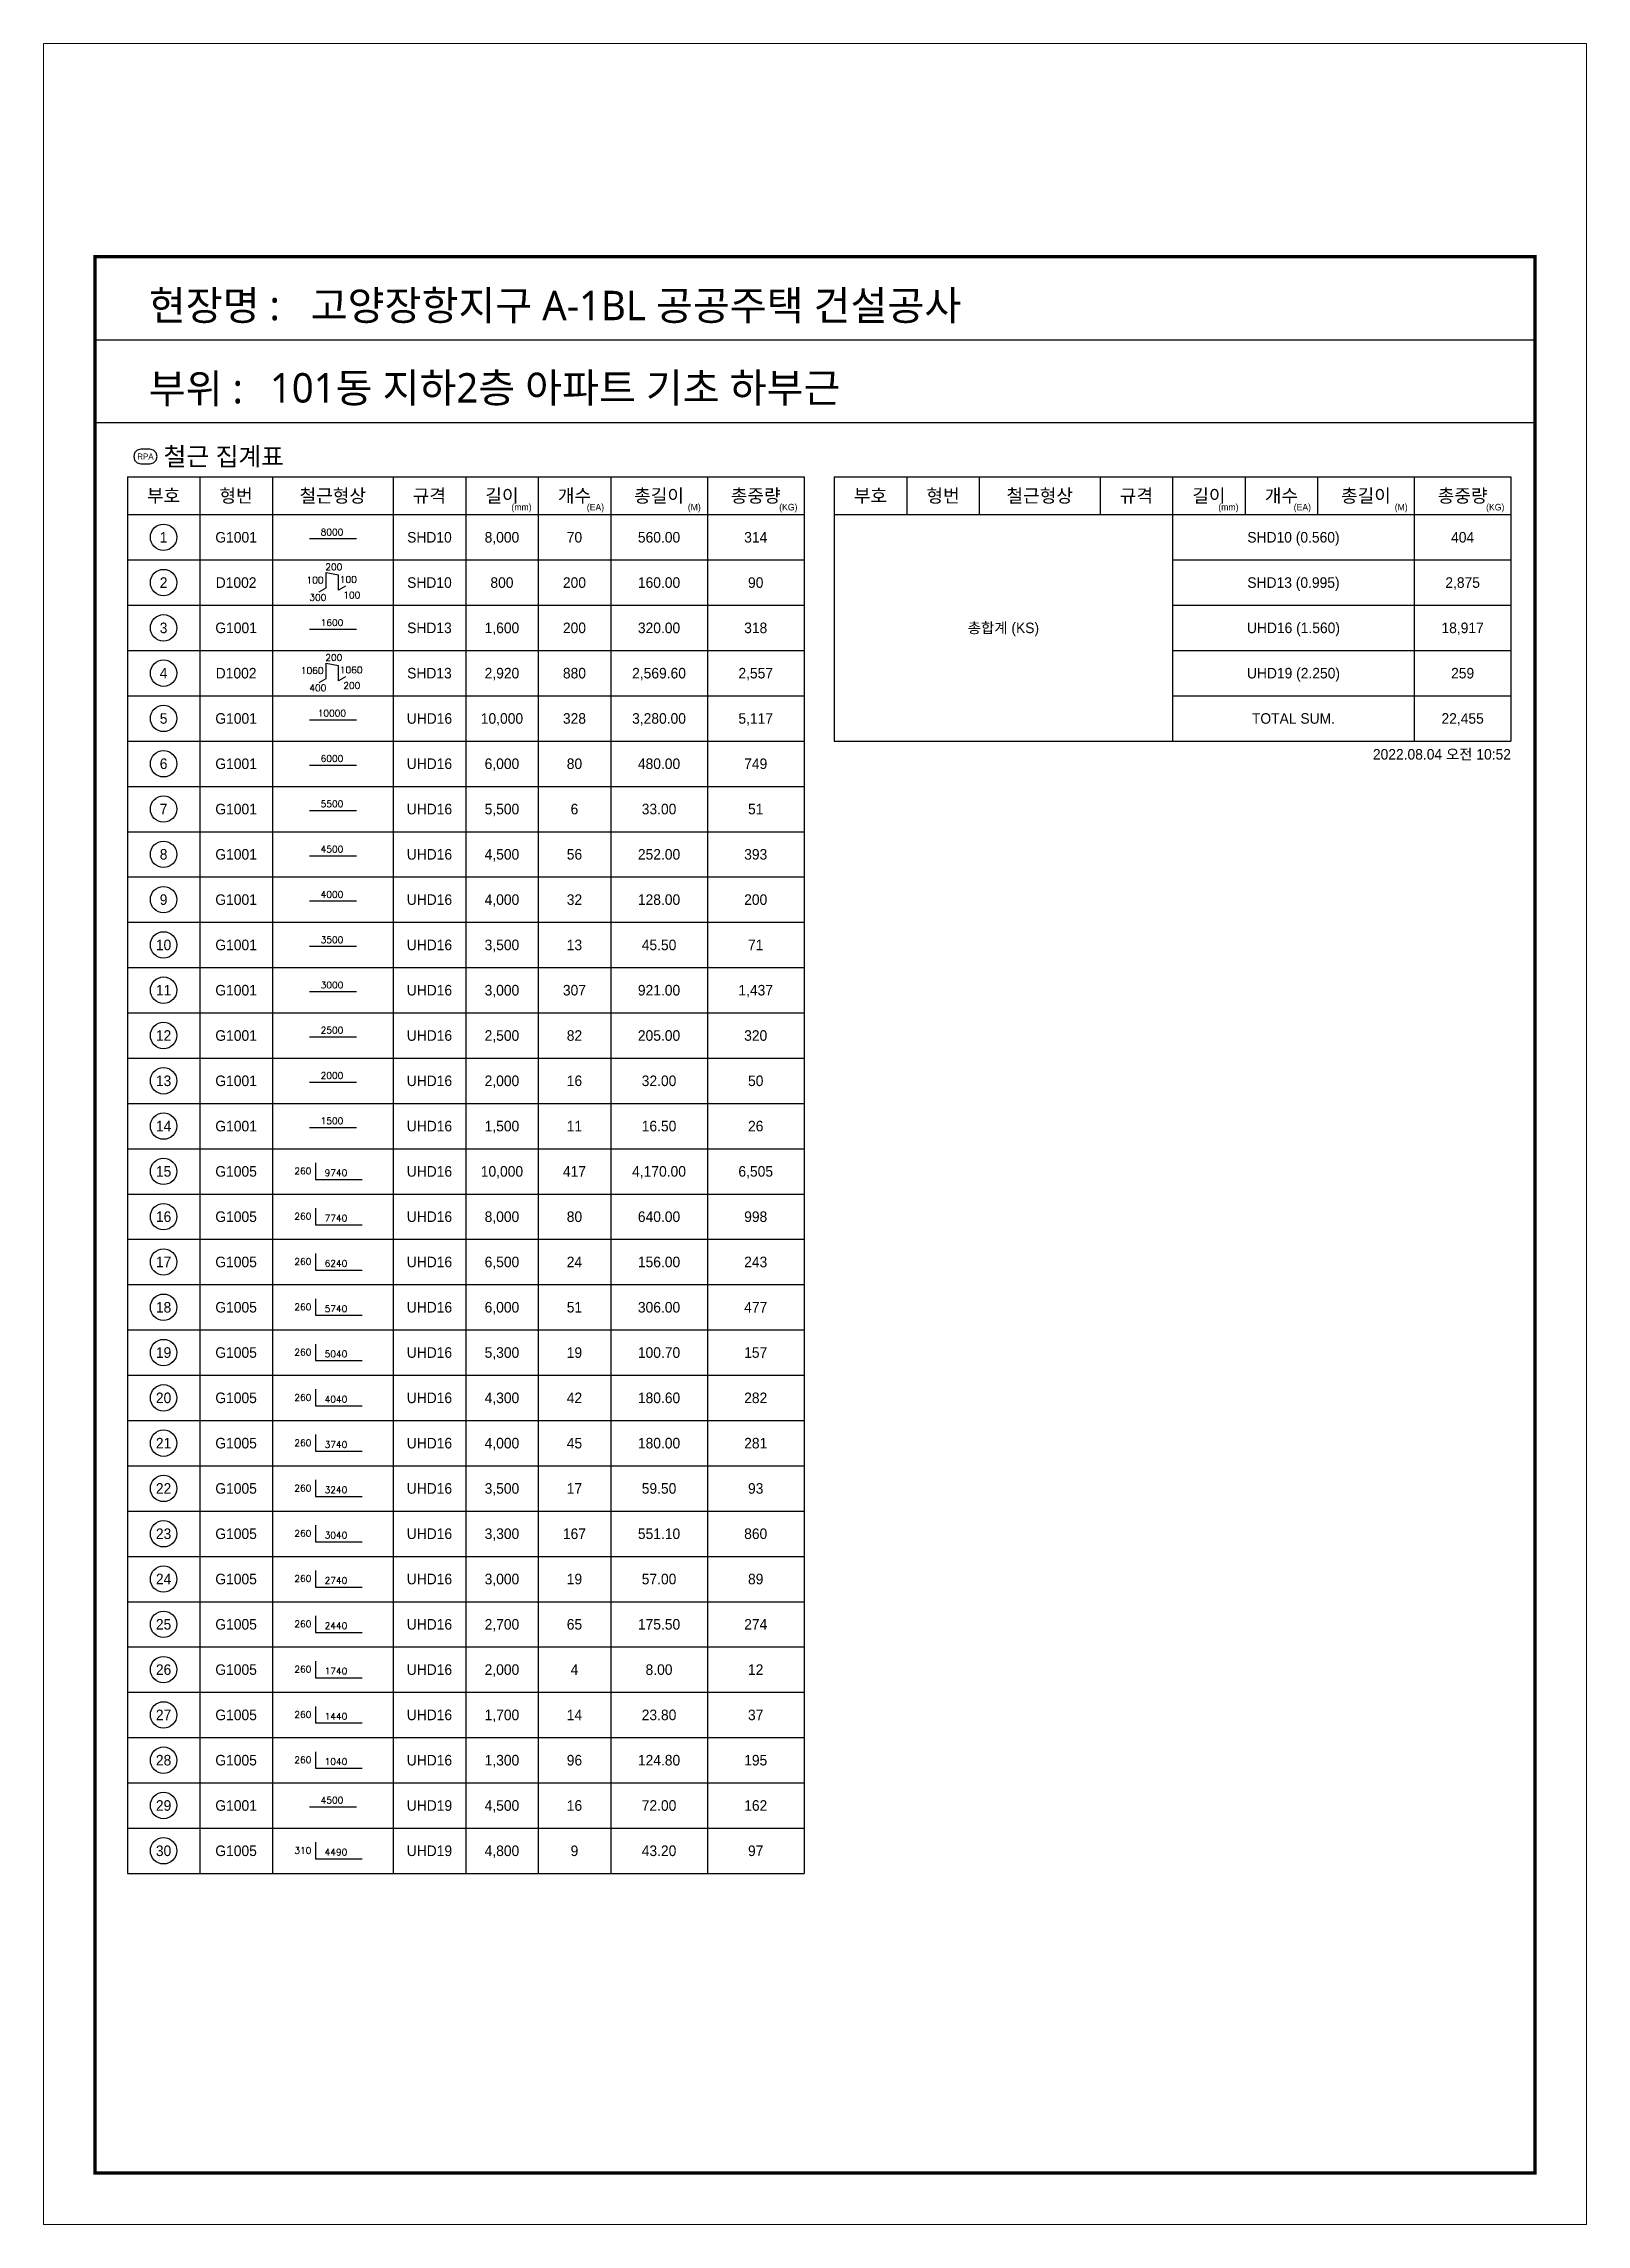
# Model space of a CAD drawing. Header units: millimetres. Extents: x 317501 to 814054, y -400799 to -14117.
# Drawn here: x 636821 to 653151, y -126941 to -103847 of the extents above; entities that cross this region are included whole.
import ezdxf
from ezdxf.enums import TextEntityAlignment as Align

# ---------------------------------------------------------------- set-up
doc = ezdxf.new("R2010")
doc.units = ezdxf.units.MM
doc.header["$LTSCALE"] = 38
for name, color, linetype in [('AMAC-TITLE', 7, 'Continuous'), ('FORM-L', 7, 'Continuous'), ('RP_DIM', 7, 'Continuous'), ('SHOPLINE', 7, 'Continuous'), ('XDIM', 7, 'Continuous')]:
    doc.layers.add(name, color=color, linetype=linetype)
doc.layers.add('TEXT', color=3, linetype='Continuous', lineweight=9)
doc.styles.add('RPWK1', font='Dotum.ttf', dxfattribs={"bigfont": 'whgtxt.shx'})
doc.styles.add('XRebar2', font='Romans.shx')
doc.styles.add('돋움', font='malgun.ttf')

msp = doc.modelspace()

# ---------------------------------------------------------------- texts
at = {"layer": 'AMAC-TITLE', "color": 2, "linetype": 'Continuous', "style": '돋움'}
msp.add_text('101동 지하2층 아파트 기초 하부근', height=311.415, dxfattribs=at).set_placement((639215.6, -107647.7))
at = {"layer": 'RP_DIM', "color": 7, "linetype": 'Continuous', "ltscale": 100, "style": 'RPWK1'}
for s, height, p in [('RPA', 63.95, (637898.8, -108219.4)), ('부호', 139.9, (638090.6, -108635.1)), ('형번', 139.9, (638858.1, -108635.1)), ('철근형상', 139.9, (639881.4, -108635.1)), ('규격', 139.9, (640904.6, -108635.1)), ('길이', 139.9, (641672.1, -108635.1)), ('개수', 139.9, (642439.6, -108635.1)), ('총길이', 139.9, (643334.9, -108635.1)), ('총중량', 139.9, (644358.2, -108635.1)), ('부호', 139.9, (645573.3, -108635.1)), ('형번', 139.9, (646340.8, -108635.1)), ('철근형상', 139.9, (647364.1, -108635.1)), ('규격', 139.9, (648387.3, -108635.1)), ('길이', 139.9, (649154.8, -108635.1)), ('개수', 139.9, (649922.3, -108635.1)), ('총길이', 139.9, (650817.6, -108635.1)), ('총중량', 139.9, (651840.9, -108635.1)), ('1', 111.9, (638090.6, -109074.7)), ('G1001', 111.92, (638858.1, -109074.7)), ('SHD10', 111.92, (640904.6, -109074.7)), ('8,000', 111.92, (641672.1, -109074.7)), ('70', 111.92, (642439.6, -109074.7)), ('560.00', 111.92, (643334.9, -109074.7)), ('314', 111.92, (644358.2, -109074.7)), ('SHD10 (0.560)', 111.921, (650050.2, -109074.7)), ('404', 111.92, (651840.9, -109074.7)), ('2', 111.9, (638090.6, -109554.4)), ('D1002', 111.92, (638858.1, -109554.4)), ('SHD10', 111.92, (640904.6, -109554.4)), ('800', 111.92, (641672.1, -109554.4)), ('200', 111.92, (642439.6, -109554.4)), ('160.00', 111.92, (643334.9, -109554.4)), ('90', 111.92, (644358.2, -109554.4)), ('SHD13 (0.995)', 111.921, (650050.2, -109554.4)), ('2,875', 111.92, (651840.9, -109554.4)), ('3', 111.9, (638090.6, -110034.1)), ('G1001', 111.92, (638858.1, -110034.1)), ('SHD13', 111.92, (640904.6, -110034.1)), ('1,600', 111.92, (641672.1, -110034.1)), ('200', 111.92, (642439.6, -110034.1)), ('320.00', 111.92, (643334.9, -110034.1)), ('318', 111.92, (644358.2, -110034.1)), ('총합계 (KS)', 111.92, (646980.3, -110034.1)), ('UHD16 (1.560)', 111.921, (650050.2, -110034.1)), ('18,917', 111.92, (651840.9, -110034.1)), ('4', 111.9, (638090.6, -110513.7)), ('D1002', 111.92, (638858.1, -110513.7)), ('SHD13', 111.92, (640904.6, -110513.7)), ('2,920', 111.92, (641672.1, -110513.7)), ('880', 111.92, (642439.6, -110513.7)), ('2,569.60', 111.92, (643334.9, -110513.7)), ('2,557', 111.92, (644358.2, -110513.7)), ('UHD19 (2.250)', 111.921, (650050.2, -110513.7)), ('259', 111.92, (651840.9, -110513.7)), ('5', 111.9, (638090.6, -110993.4)), ('G1001', 111.92, (638858.1, -110993.4)), ('UHD16', 111.92, (640904.6, -110993.4)), ('10,000', 111.92, (641672.1, -110993.4)), ('328', 111.92, (642439.6, -110993.4)), ('3,280.00', 111.92, (643334.9, -110993.4)), ('5,117', 111.92, (644358.2, -110993.4)), ('TOTAL SUM.', 111.92, (650050.2, -110993.4)), ('22,455', 111.92, (651840.9, -110993.4)), ('6', 111.9, (638090.6, -111473)), ('G1001', 111.92, (638858.1, -111473)), ('UHD16', 111.92, (640904.6, -111473)), ('6,000', 111.92, (641672.1, -111473)), ('80', 111.92, (642439.6, -111473)), ('480.00', 111.92, (643334.9, -111473)), ('749', 111.92, (644358.2, -111473)), ('7', 111.9, (638090.6, -111952.7)), ('G1001', 111.92, (638858.1, -111952.7)), ('UHD16', 111.92, (640904.6, -111952.7)), ('5,500', 111.92, (641672.1, -111952.7)), ('6', 111.9, (642439.6, -111952.7)), ('33.00', 111.92, (643334.9, -111952.7)), ('51', 111.92, (644358.2, -111952.7)), ('8', 111.9, (638090.6, -112432.4)), ('G1001', 111.92, (638858.1, -112432.4)), ('UHD16', 111.92, (640904.6, -112432.4)), ('4,500', 111.92, (641672.1, -112432.4)), ('56', 111.92, (642439.6, -112432.4)), ('252.00', 111.92, (643334.9, -112432.4)), ('393', 111.92, (644358.2, -112432.4)), ('9', 111.9, (638090.6, -112912)), ('G1001', 111.92, (638858.1, -112912)), ('UHD16', 111.92, (640904.6, -112912)), ('4,000', 111.92, (641672.1, -112912)), ('32', 111.92, (642439.6, -112912)), ('128.00', 111.92, (643334.9, -112912)), ('200', 111.92, (644358.2, -112912)), ('10', 111.92, (638090.6, -113391.7)), ('G1001', 111.92, (638858.1, -113391.7)), ('UHD16', 111.92, (640904.6, -113391.7)), ('3,500', 111.92, (641672.1, -113391.7)), ('13', 111.92, (642439.6, -113391.7)), ('45.50', 111.92, (643334.9, -113391.7)), ('71', 111.92, (644358.2, -113391.7)), ('11', 111.92, (638090.6, -113871.3)), ('G1001', 111.92, (638858.1, -113871.3)), ('UHD16', 111.92, (640904.6, -113871.3)), ('3,000', 111.92, (641672.1, -113871.3)), ('307', 111.92, (642439.6, -113871.3)), ('921.00', 111.92, (643334.9, -113871.3)), ('1,437', 111.92, (644358.2, -113871.3)), ('12', 111.92, (638090.6, -114351)), ('G1001', 111.92, (638858.1, -114351)), ('UHD16', 111.92, (640904.6, -114351)), ('2,500', 111.92, (641672.1, -114351)), ('82', 111.92, (642439.6, -114351)), ('205.00', 111.92, (643334.9, -114351)), ('320', 111.92, (644358.2, -114351)), ('13', 111.92, (638090.6, -114830.7)), ('G1001', 111.92, (638858.1, -114830.7)), ('UHD16', 111.92, (640904.6, -114830.7)), ('2,000', 111.92, (641672.1, -114830.7)), ('16', 111.92, (642439.6, -114830.7)), ('32.00', 111.92, (643334.9, -114830.7)), ('50', 111.92, (644358.2, -114830.7)), ('14', 111.92, (638090.6, -115310.3)), ('G1001', 111.92, (638858.1, -115310.3)), ('UHD16', 111.92, (640904.6, -115310.3)), ('1,500', 111.92, (641672.1, -115310.3)), ('11', 111.92, (642439.6, -115310.3)), ('16.50', 111.92, (643334.9, -115310.3)), ('26', 111.92, (644358.2, -115310.3)), ('15', 111.92, (638090.6, -115790)), ('G1005', 111.92, (638858.1, -115790)), ('UHD16', 111.92, (640904.6, -115790)), ('10,000', 111.92, (641672.1, -115790)), ('417', 111.92, (642439.6, -115790)), ('4,170.00', 111.92, (643334.9, -115790)), ('6,505', 111.92, (644358.2, -115790)), ('16', 111.92, (638090.6, -116269.6)), ('G1005', 111.92, (638858.1, -116269.6)), ('UHD16', 111.92, (640904.6, -116269.6)), ('8,000', 111.92, (641672.1, -116269.6)), ('80', 111.92, (642439.6, -116269.6)), ('640.00', 111.92, (643334.9, -116269.6)), ('998', 111.92, (644358.2, -116269.6)), ('17', 111.92, (638090.6, -116749.3)), ('G1005', 111.92, (638858.1, -116749.3)), ('UHD16', 111.92, (640904.6, -116749.3)), ('6,500', 111.92, (641672.1, -116749.3)), ('24', 111.92, (642439.6, -116749.3)), ('156.00', 111.92, (643334.9, -116749.3)), ('243', 111.92, (644358.2, -116749.3)), ('18', 111.92, (638090.6, -117229)), ('G1005', 111.92, (638858.1, -117229)), ('UHD16', 111.92, (640904.6, -117229)), ('6,000', 111.92, (641672.1, -117229)), ('51', 111.92, (642439.6, -117229)), ('306.00', 111.92, (643334.9, -117229)), ('477', 111.92, (644358.2, -117229)), ('19', 111.92, (638090.6, -117708.6)), ('G1005', 111.92, (638858.1, -117708.6)), ('UHD16', 111.92, (640904.6, -117708.6)), ('5,300', 111.92, (641672.1, -117708.6)), ('19', 111.92, (642439.6, -117708.6)), ('100.70', 111.92, (643334.9, -117708.6)), ('157', 111.92, (644358.2, -117708.6)), ('20', 111.92, (638090.6, -118188.3)), ('G1005', 111.92, (638858.1, -118188.3)), ('UHD16', 111.92, (640904.6, -118188.3)), ('4,300', 111.92, (641672.1, -118188.3)), ('42', 111.92, (642439.6, -118188.3)), ('180.60', 111.92, (643334.9, -118188.3)), ('282', 111.92, (644358.2, -118188.3)), ('21', 111.92, (638090.6, -118668)), ('G1005', 111.92, (638858.1, -118668)), ('UHD16', 111.92, (640904.6, -118668)), ('4,000', 111.92, (641672.1, -118668)), ('45', 111.92, (642439.6, -118668)), ('180.00', 111.92, (643334.9, -118668)), ('281', 111.92, (644358.2, -118668)), ('22', 111.92, (638090.6, -119147.6)), ('G1005', 111.92, (638858.1, -119147.6)), ('UHD16', 111.92, (640904.6, -119147.6)), ('3,500', 111.92, (641672.1, -119147.6)), ('17', 111.92, (642439.6, -119147.6)), ('59.50', 111.92, (643334.9, -119147.6)), ('93', 111.92, (644358.2, -119147.6)), ('23', 111.92, (638090.6, -119627.3)), ('G1005', 111.92, (638858.1, -119627.3)), ('UHD16', 111.92, (640904.6, -119627.3)), ('3,300', 111.92, (641672.1, -119627.3)), ('167', 111.92, (642439.6, -119627.3)), ('551.10', 111.92, (643334.9, -119627.3)), ('860', 111.92, (644358.2, -119627.3)), ('24', 111.92, (638090.6, -120106.9)), ('G1005', 111.92, (638858.1, -120106.9)), ('UHD16', 111.92, (640904.6, -120106.9)), ('3,000', 111.92, (641672.1, -120106.9)), ('19', 111.92, (642439.6, -120106.9)), ('57.00', 111.92, (643334.9, -120106.9)), ('89', 111.92, (644358.2, -120106.9)), ('25', 111.92, (638090.6, -120586.6)), ('G1005', 111.92, (638858.1, -120586.6)), ('UHD16', 111.92, (640904.6, -120586.6)), ('2,700', 111.92, (641672.1, -120586.6)), ('65', 111.92, (642439.6, -120586.6)), ('175.50', 111.92, (643334.9, -120586.6)), ('274', 111.92, (644358.2, -120586.6)), ('26', 111.92, (638090.6, -121066.3)), ('G1005', 111.92, (638858.1, -121066.3)), ('UHD16', 111.92, (640904.6, -121066.3)), ('2,000', 111.92, (641672.1, -121066.3)), ('4', 111.9, (642439.6, -121066.3)), ('8.00', 111.92, (643334.9, -121066.3)), ('12', 111.92, (644358.2, -121066.3)), ('27', 111.92, (638090.6, -121545.9)), ('G1005', 111.92, (638858.1, -121545.9)), ('UHD16', 111.92, (640904.6, -121545.9)), ('1,700', 111.92, (641672.1, -121545.9)), ('14', 111.92, (642439.6, -121545.9)), ('23.80', 111.92, (643334.9, -121545.9)), ('37', 111.92, (644358.2, -121545.9)), ('28', 111.92, (638090.6, -122025.6)), ('G1005', 111.92, (638858.1, -122025.6)), ('UHD16', 111.92, (640904.6, -122025.6)), ('1,300', 111.92, (641672.1, -122025.6)), ('96', 111.92, (642439.6, -122025.6)), ('124.80', 111.92, (643334.9, -122025.6)), ('195', 111.92, (644358.2, -122025.6)), ('29', 111.92, (638090.6, -122505.2)), ('G1001', 111.92, (638858.1, -122505.2)), ('UHD19', 111.92, (640904.6, -122505.2)), ('4,500', 111.92, (641672.1, -122505.2)), ('16', 111.92, (642439.6, -122505.2)), ('72.00', 111.92, (643334.9, -122505.2)), ('162', 111.92, (644358.2, -122505.2)), ('30', 111.92, (638090.6, -122984.9)), ('G1005', 111.92, (638858.1, -122984.9)), ('UHD19', 111.92, (640904.6, -122984.9)), ('4,800', 111.92, (641672.1, -122984.9)), ('9', 111.9, (642439.6, -122984.9)), ('43.20', 111.92, (643334.9, -122984.9)), ('97', 111.92, (644358.2, -122984.9))]:
    msp.add_text(s, height=height, dxfattribs=at).set_placement(p, align=Align.MIDDLE_CENTER)
msp.add_text('철근 집계표', height=191.86, dxfattribs=at).set_placement((638090.6, -108219.4), align=Align.MIDDLE_LEFT)
for s, p in [('(mm)', (641985.9, -108811.6)), ('(EA)', (642753.3, -108811.6)), ('(M)', (643776.6, -108811.6)), ('(KG)', (644799.9, -108811.6)), ('(mm)', (649468.6, -108811.6)), ('(EA)', (650236, -108811.6)), ('(M)', (651259.3, -108811.6)), ('(KG)', (652282.6, -108811.6))]:
    msp.add_text(s, height=69.95, dxfattribs=at).set_placement(p, align=Align.BOTTOM_RIGHT)
msp.add_text('2022.08.04 오전 10:52', height=111.921, dxfattribs=at).set_placement((652352.5, -111317.2), align=Align.TOP_RIGHT)

# ---------------------------------------------------------------- blocks, each defined once
blk = doc.blocks.new('zsdfhetshts')
blk.add_lwpolyline([(0, 0), (15120, 0), (15120, 21384), (0, 21384)], close=True)
at = {"layer": 'FORM-L', "const_width": 32.6}
blk.add_lwpolyline([(504, 504), (14616, 504), (14616, 19296), (504, 19296)], close=True, dxfattribs=at)
at = {"layer": 'SHOPLINE'}
blk.add_line((504, 18480), (14625, 18480), dxfattribs=at)
blk.add_lwpolyline([(504, 19296), (14616, 19296), (14616, 17664), (504, 17664)], close=True, dxfattribs=at)
at = {"layer": 'AMAC-TITLE', "color": 3, "linetype": 'Continuous', "style": '돋움'}
for s, height, p in [('현장명 :', 288.3, (1031, 18672)), ('고양장항지구 A-1BL 공공주택 건설공사', 288.35, (2618, 18672)), ('부위 :', 288.3, (1031, 17857))]:
    blk.add_text(s, height=height, dxfattribs=at).set_placement(p)
blk = doc.blocks.new('DHS_G1001')
at = {"layer": 'XDIM', "color": 1, "linetype": 'Continuous', "ltscale": 2.91412e-318}
blk.add_lwpolyline([(-768, -45), (780, -45)], dxfattribs=at)
at = {"layer": 'XDIM', "color": 3, "linetype": 'Continuous', "ltscale": 2.91412e-318, "style": 'XRebar2'}
blk.add_attdef('A', text='', height=219, dxfattribs=at).set_placement((-27, -3), align=Align.BOTTOM_CENTER)
blk = doc.blocks.new('DHS_D1002')
at = {"layer": 'XDIM', "color": 1, "linetype": 'Continuous', "ltscale": 2.91412e-318}
for p, q in [((-222, 336), (186, 258)), ((-222, -174), (-222, 336)), ((186, -249), (186, 258)), ((-447, -312), (-222, -174)), ((417, -117), (186, -249))]:
    blk.add_line(p, q, dxfattribs=at)
at = {"layer": 'XDIM', "color": 3, "linetype": 'Continuous', "ltscale": 2.91412e-318, "style": 'XRebar2'}
blk.add_attdef('B', text='', height=219, dxfattribs=at).set_placement((-306, 84), align=Align.MIDDLE_RIGHT)
blk.add_attdef('C', text='', height=219, dxfattribs=at).set_placement((36, 342), align=Align.BOTTOM_CENTER)
blk.add_attdef('D', text='', height=219, dxfattribs=at).set_placement((234, 105), align=Align.MIDDLE_LEFT)
blk.add_attdef('A', text='', height=219, dxfattribs=at).set_placement((-210, -381), align=Align.TOP_RIGHT)
blk.add_attdef('E', text='', height=219, dxfattribs=at).set_placement((348, -303), align=Align.TOP_LEFT)
blk = doc.blocks.new('DHS_G1005')
at = {"layer": 'XDIM', "color": 1, "linetype": 'Continuous', "ltscale": 2.91412e-318}
blk.add_lwpolyline([(-573, 282), (-573, -267), (975, -267)], dxfattribs=at)
at = {"layer": 'XDIM', "color": 3, "linetype": 'Continuous', "ltscale": 2.91412e-318, "style": 'XRebar2'}
blk.add_attdef('A', text='', height=219, dxfattribs=at).set_placement((-708, -162), align=Align.BOTTOM_RIGHT)
blk.add_attdef('B', text='', height=219, dxfattribs=at).set_placement((105, -222), align=Align.BOTTOM_CENTER)

# ---------------------------------------------------------------- linework, layer by layer
at = {"layer": 'RP_DIM', "color": 253, "linetype": 'Continuous', "ltscale": 100}
for p, q in [((637898.8, -108219.4), (637899.7, -108219.4)), ((637898.8, -108219.4), (637899.7, -108219.4)), ((637898.8, -108219.4), (637899.7, -108219.4)), ((637898.8, -108219.4), (637899.7, -108219.4)), ((637706.9, -108435.2), (644869.8, -108435.2)), ((637706.9, -108435.2), (637706.9, -123224.7)), ((638474.4, -108435.2), (638474.4, -108834.9)), ((639241.8, -108435.2), (639241.8, -108834.9)), ((640520.9, -108435.2), (640520.9, -108834.9)), ((641288.4, -108435.2), (641288.4, -108834.9)), ((642055.8, -108435.2), (642055.8, -108834.9)), ((642823.3, -108435.2), (642823.3, -108834.9)), ((643846.6, -108435.2), (643846.6, -108834.9)), ((644869.8, -108435.2), (644869.8, -108834.9)), ((644869.8, -108435.2), (644869.8, -123224.7)), ((645189.6, -108435.2), (652352.5, -108435.2)), ((645189.6, -108435.2), (645189.6, -111233.2)), ((645957.1, -108435.2), (645957.1, -108834.9)), ((646724.5, -108435.2), (646724.5, -108834.9)), ((648003.6, -108435.2), (648003.6, -108834.9)), ((648771.1, -108435.2), (648771.1, -108834.9)), ((649538.5, -108435.2), (649538.5, -108834.9)), ((650306, -108435.2), (650306, -108834.9)), ((651329.3, -108435.2), (651329.3, -108834.9)), ((652352.5, -108435.2), (652352.5, -108834.9)), ((652352.5, -108435.2), (652352.5, -111233.2)), ((637706.9, -108834.9), (644869.8, -108834.9)), ((638474.4, -108834.9), (638474.4, -123224.7)), ((639241.8, -108834.9), (639241.8, -123224.7)), ((640520.9, -108834.9), (640520.9, -123224.7)), ((641288.4, -108834.9), (641288.4, -123224.7)), ((642055.8, -108834.9), (642055.8, -123224.7)), ((642823.3, -108834.9), (642823.3, -123224.7)), ((643846.6, -108834.9), (643846.6, -123224.7)), ((645189.6, -108834.9), (652352.5, -108834.9)), ((648771.1, -108834.9), (648771.1, -111233.2)), ((651329.3, -108834.9), (651329.3, -111233.2)), ((637706.9, -109314.6), (644869.8, -109314.6)), ((648771.1, -109314.6), (652352.5, -109314.6)), ((637706.9, -109794.2), (644869.8, -109794.2)), ((648771.1, -109794.2), (652352.5, -109794.2)), ((637706.9, -110273.9), (644869.8, -110273.9)), ((648771.1, -110273.9), (652352.5, -110273.9)), ((637706.9, -110753.6), (644869.8, -110753.6)), ((648771.1, -110753.6), (652352.5, -110753.6)), ((637706.9, -111233.2), (644869.8, -111233.2)), ((645189.6, -111233.2), (652352.5, -111233.2)), ((637706.9, -111712.9), (644869.8, -111712.9)), ((637706.9, -112192.5), (644869.8, -112192.5)), ((637706.9, -112672.2), (644869.8, -112672.2)), ((637706.9, -113151.9), (644869.8, -113151.9)), ((637706.9, -113631.5), (644869.8, -113631.5)), ((637706.9, -114111.2), (644869.8, -114111.2)), ((637706.9, -114590.8), (644869.8, -114590.8)), ((637706.9, -115070.5), (644869.8, -115070.5)), ((637706.9, -115550.2), (644869.8, -115550.2)), ((637706.9, -116029.8), (644869.8, -116029.8)), ((637706.9, -116509.5), (644869.8, -116509.5)), ((637706.9, -116989.1), (644869.8, -116989.1)), ((637706.9, -117468.8), (644869.8, -117468.8)), ((637706.9, -117948.5), (644869.8, -117948.5)), ((637706.9, -118428.1), (644869.8, -118428.1)), ((637706.9, -118907.8), (644869.8, -118907.8)), ((637706.9, -119387.4), (644869.8, -119387.4)), ((637706.9, -119867.1), (644869.8, -119867.1)), ((637706.9, -120346.8), (644869.8, -120346.8)), ((637706.9, -120826.4), (644869.8, -120826.4)), ((637706.9, -121306.1), (644869.8, -121306.1)), ((637706.9, -121785.7), (644869.8, -121785.7)), ((637706.9, -122265.4), (644869.8, -122265.4)), ((637706.9, -122745.1), (644869.8, -122745.1)), ((637706.9, -123224.7), (644869.8, -123224.7))]:
    msp.add_line(p, q, dxfattribs=at)
at = {"layer": 'RP_DIM', "color": 7, "linetype": 'Continuous', "ltscale": 100}
msp.add_lwpolyline([(637850.8, -108296.1), (637946.7, -108296.1), (637985.1, -108285.8), (638013.2, -108257.7), (638023.5, -108219.4), (638013.2, -108181), (637985.1, -108152.9), (637946.7, -108142.6), (637850.8, -108142.6), (637812.4, -108152.9), (637784.3, -108181), (637774.1, -108219.4), (637784.3, -108257.7), (637812.4, -108285.8), (637850.8, -108296.1)], dxfattribs=at)
for centre in [(638090.6, -109074.7), (638090.6, -109554.4), (638090.6, -110034.1), (638090.6, -110513.7), (638090.6, -110993.4), (638090.6, -111473), (638090.6, -111952.7), (638090.6, -112432.4), (638090.6, -112912), (638090.6, -113391.7), (638090.6, -113871.3), (638090.6, -114351), (638090.6, -114830.7), (638090.6, -115310.3), (638090.6, -115790), (638090.6, -116269.6), (638090.6, -116749.3), (638090.6, -117229), (638090.6, -117708.6), (638090.6, -118188.3), (638090.6, -118668), (638090.6, -119147.6), (638090.6, -119627.3), (638090.6, -120106.9), (638090.6, -120586.6), (638090.6, -121066.3), (638090.6, -121545.9), (638090.6, -122025.6), (638090.6, -122505.2), (638090.6, -122984.9)]:
    msp.add_circle(centre, 139.9, dxfattribs=at)
at = {"layer": 'RP_DIM', "color": 253, "linetype": 'Continuous', "ltscale": 100}
for points in [[(637706.9, -108435.2), (637707, -108435.2), (637706.9, -108435.2)], [(645189.6, -108435.2), (645189.7, -108435.2), (645189.6, -108435.2)]]:
    msp.add_solid(points, dxfattribs=at)

# ---------------------------------------------------------------- block references
at = {"layer": 'RP_DIM', "color": 7, "linetype": 'Continuous', "ltscale": 100, "xscale": 0.319774, "yscale": 0.319774, "zscale": 0.319774}
for name, p, values in [('DHS_G1001', (639881.4, -109074.7), {'A': '8000'}), ('DHS_D1002', (639881.4, -109554.4), {'A': '300', 'B': '100', 'C': '200', 'D': '100', 'E': '100'}), ('DHS_G1001', (639881.4, -110034.1), {'A': '1600'}), ('DHS_D1002', (639881.4, -110513.7), {'A': '400', 'B': '1060', 'C': '200', 'D': '1060', 'E': '200'}), ('DHS_G1001', (639881.4, -110993.4), {'A': '10000'}), ('DHS_G1001', (639881.4, -111473), {'A': '6000'}), ('DHS_G1001', (639881.4, -111952.7), {'A': '5500'}), ('DHS_G1001', (639881.4, -112432.4), {'A': '4500'}), ('DHS_G1001', (639881.4, -112912), {'A': '4000'}), ('DHS_G1001', (639881.4, -113391.7), {'A': '3500'}), ('DHS_G1001', (639881.4, -113871.3), {'A': '3000'}), ('DHS_G1001', (639881.4, -114351), {'A': '2500'}), ('DHS_G1001', (639881.4, -114830.7), {'A': '2000'}), ('DHS_G1001', (639881.4, -115310.3), {'A': '1500'}), ('DHS_G1005', (639881.4, -115790), {'A': '260', 'B': '9740'}), ('DHS_G1005', (639881.4, -116269.6), {'A': '260', 'B': '7740'}), ('DHS_G1005', (639881.4, -116749.3), {'A': '260', 'B': '6240'}), ('DHS_G1005', (639881.4, -117229), {'A': '260', 'B': '5740'}), ('DHS_G1005', (639881.4, -117708.6), {'A': '260', 'B': '5040'}), ('DHS_G1005', (639881.4, -118188.3), {'A': '260', 'B': '4040'}), ('DHS_G1005', (639881.4, -118668), {'A': '260', 'B': '3740'}), ('DHS_G1005', (639881.4, -119147.6), {'A': '260', 'B': '3240'}), ('DHS_G1005', (639881.4, -119627.3), {'A': '260', 'B': '3040'}), ('DHS_G1005', (639881.4, -120106.9), {'A': '260', 'B': '2740'}), ('DHS_G1005', (639881.4, -120586.6), {'A': '260', 'B': '2440'}), ('DHS_G1005', (639881.4, -121066.3), {'A': '260', 'B': '1740'}), ('DHS_G1005', (639881.4, -121545.9), {'A': '260', 'B': '1440'}), ('DHS_G1005', (639881.4, -122025.6), {'A': '260', 'B': '1040'}), ('DHS_G1001', (639881.4, -122505.2), {'A': '4500'}), ('DHS_G1005', (639881.4, -122984.9), {'A': '310', 'B': '4490'})]:
    msp.add_blockref(name, p, dxfattribs=at).add_auto_attribs(values)
at = {"layer": 'TEXT', "color": 4, "xscale": 1.08, "yscale": 1.08, "zscale": 1.08}
msp.add_blockref('zsdfhetshts', (636820.9, -126941.5), dxfattribs=at)

msp.set_redraw_order([(e.dxf.handle, doc.entitydb.next_handle()) for e in msp.query("TEXT MTEXT ATTDEF DIMENSION ARC_DIMENSION")])  # texts and dimensions are drawn at this point

doc.saveas('drawing.dxf')
